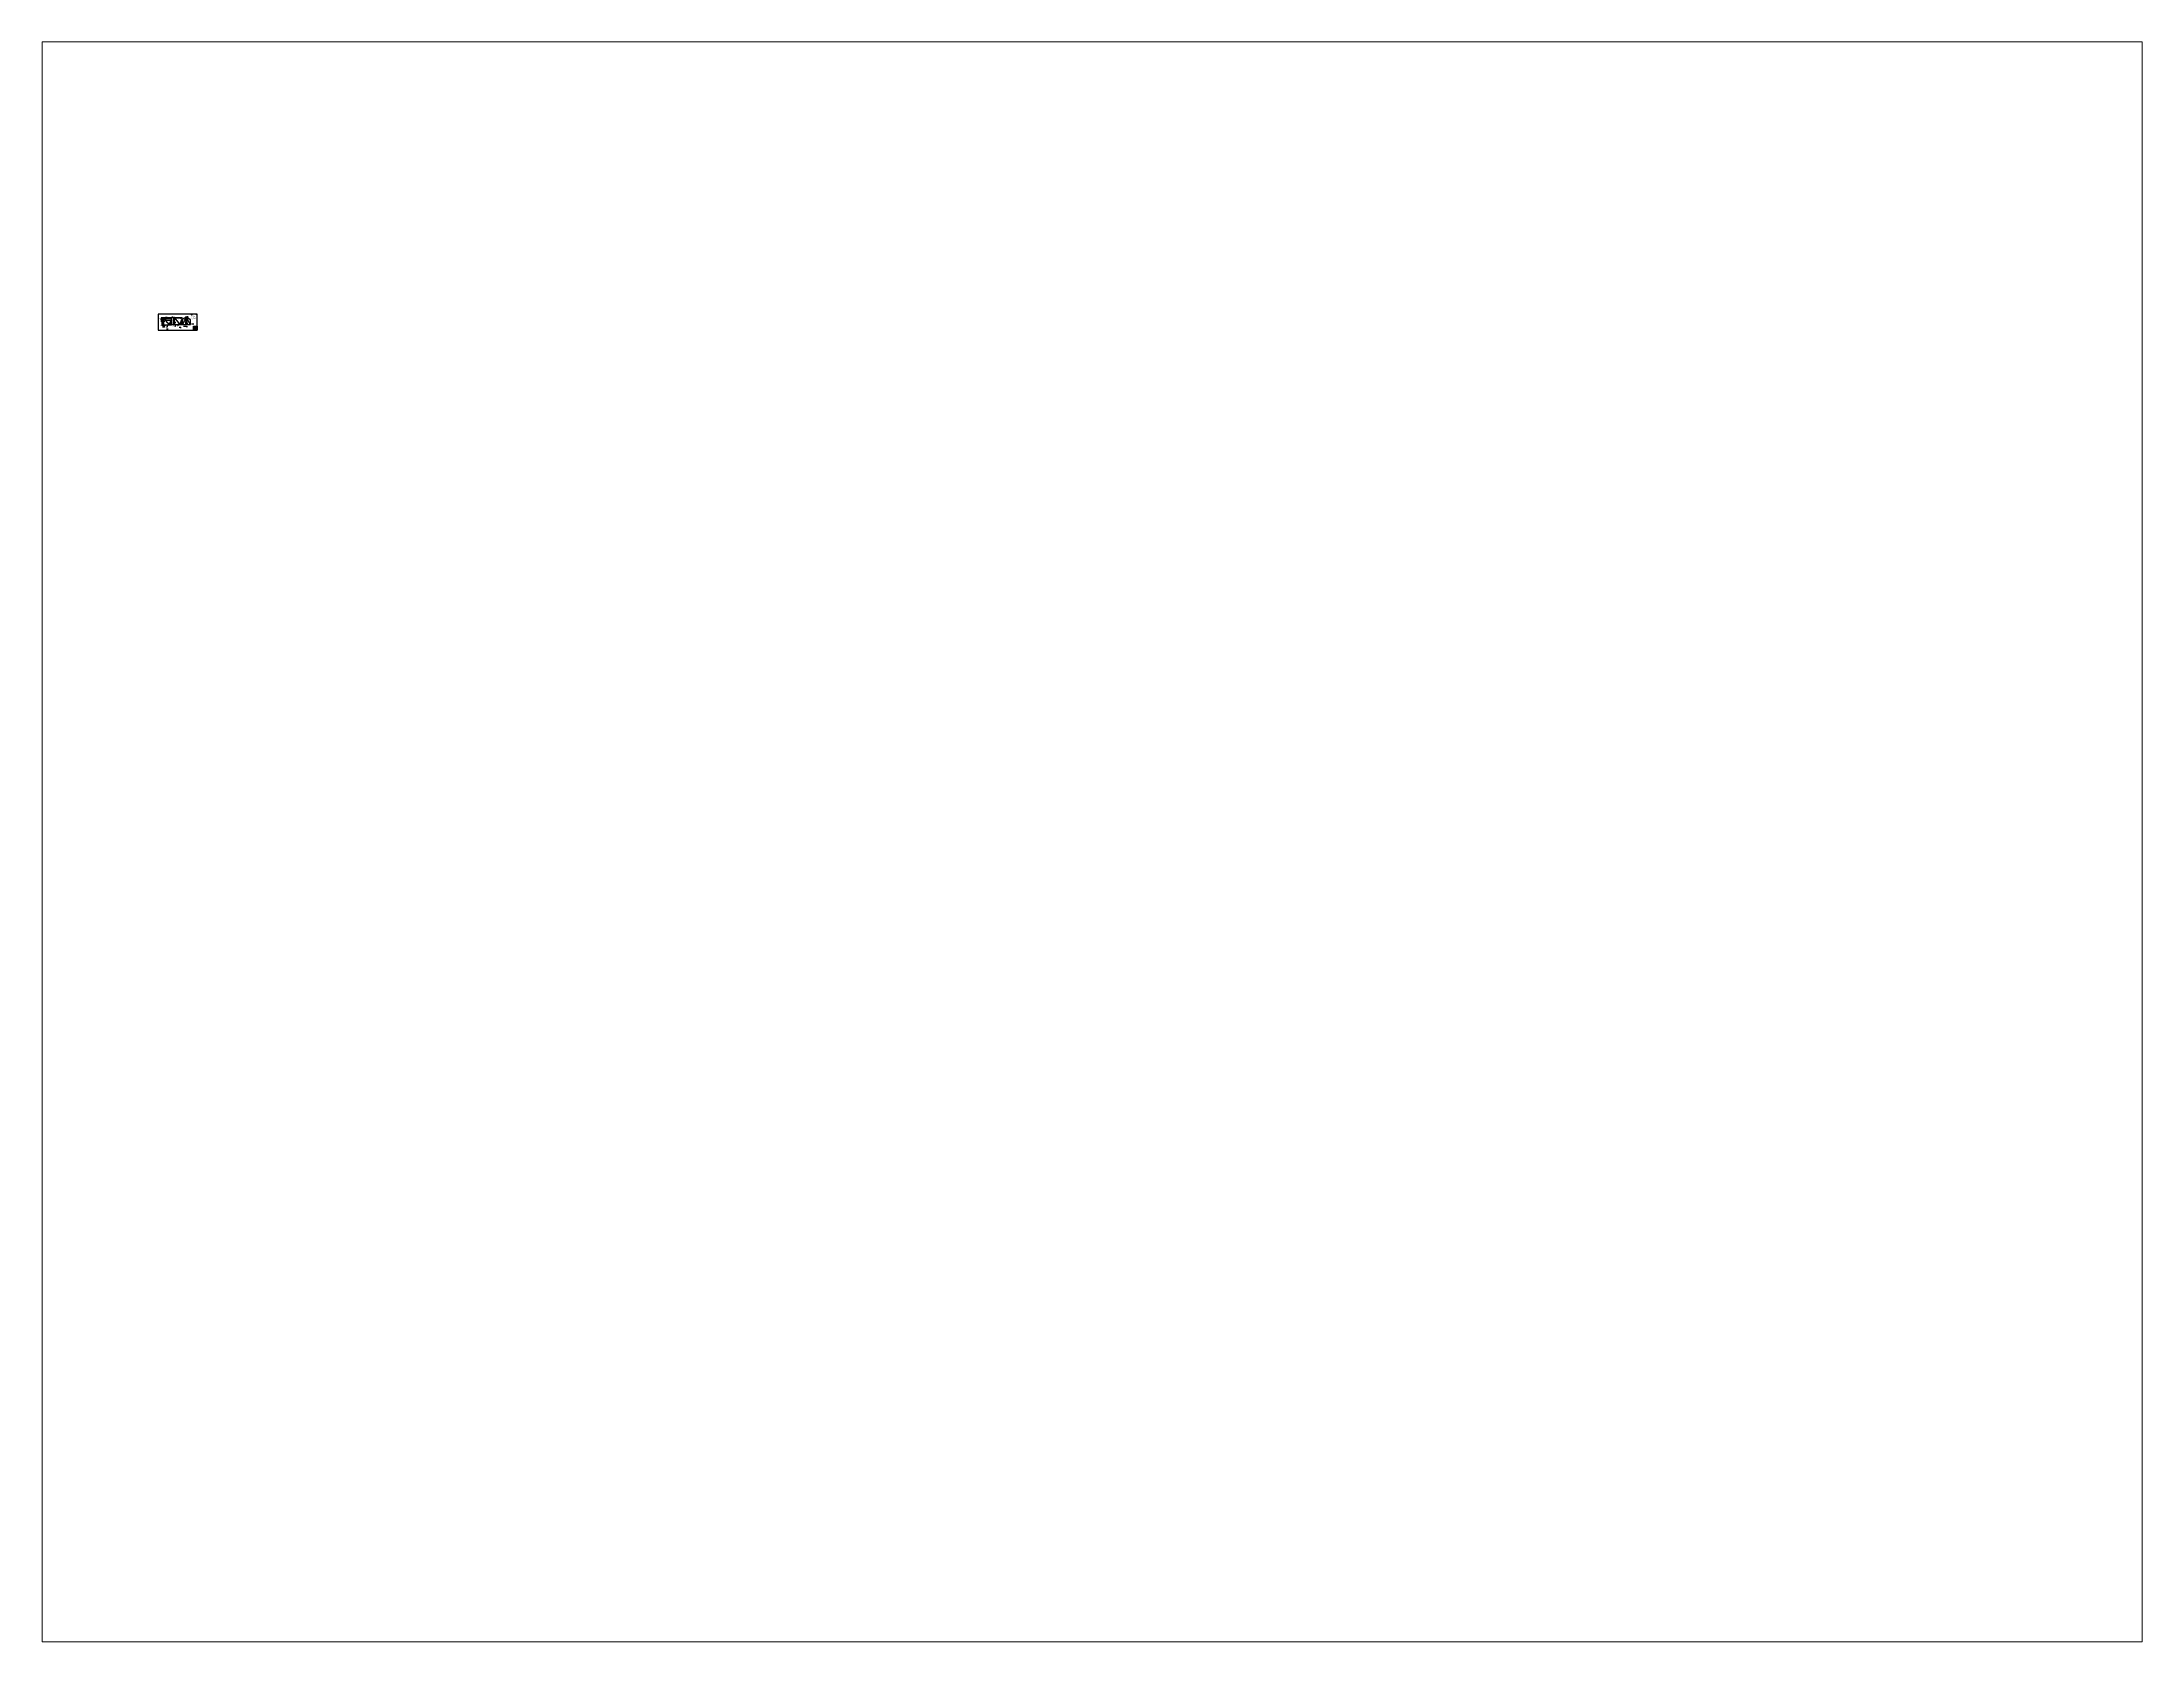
# Paper-space layout 'Layout1' of a CAD drawing. Header units: millimetres. Extents: x 1.05 to 9.45, y 0.8 to 7.2.
# The model-space entities are those that its viewports show. They can reach past a viewport. Long polylines and large blocks are cut down to what shows.
import ezdxf

# ---------------------------------------------------------------- set-up
doc = ezdxf.new("R2010")
doc.units = ezdxf.units.MM
doc.header["$MEASUREMENT"] = 0
doc.header["$PDMODE"] = 66
doc.header["$PDSIZE"] = 170
doc.linetypes.add('ACAD_ISO03W100', pattern=[30, 12, -18])
for name, color, linetype in [('DIM', 5, 'Continuous'), ('DOT LINE', 3, 'ACAD_ISO03W100'), ('DWG. LINE', 1, 'Continuous'), ('HATCH', 2, 'Continuous'), ('TEXT', 7, 'Continuous')]:
    doc.layers.add(name, color=color, linetype=linetype)
doc.layers.add('TITLE', color=7, linetype='Continuous', lineweight=30)
doc.styles.get("Standard").update_dxf_attribs({"font": 'times.ttf', "height": 550})
doc.dimstyles.get("Standard").update_dxf_attribs({"dimtxt": 550, "dimasz": 300, "dimexe": 0.18, "dimexo": 0.0625, "dimgap": 0.09, "dimtad": 0, "dimtih": 1, "dimtoh": 1, "dimdec": 1, "dimzin": 0, "dimdsep": 46, "dimtxsty": 'Standard', "dimcen": 0.09, "dimse1": 1, "dimse2": 1, "dimclrd": 5, "dimclre": 5, "dimclrt": 4, "dimadec": 0, "dimazin": 0, "dimtfac": 1, "dimtdec": 1, "dimtofl": 0, "dimtmove": 0, "dimatfit": 3, "dimfxl": 0, "dimtolj": 1, "dimtzin": 0, "dimarcsym": 0})
pattern_1 = [(228.0128, (576, 800), (-6399.998586, -7200.001073), [107.629, -10655.2704]), (184.9697, (504, 720), (9600.000841, 799.993046), [184.6944, -18284.74]), (132.5104, (320, 704), (7999.992575, -8800.006939), [130.2304, -12892.8256]), (267.2737, (8, 504), (799.996814, 16000.000236), [168.1904, -16650.8464]), (292.8337, (0, 336), (-4000.007924, 9599.997129), [164.924, -16327.4984]), (357.2737, (64, 184), (-16000.000236, 799.996814), [168.1904, -16650.8464]), (37.6942, (232, 176), (-10400.0058765, -7999.992324), [222.423, -22019.879]), (72.2553, (408, 312), (5600.00861, 17599.996985), [209.9904, -20789.057]), (121.4296, (472, 512), (-6400.006587, 10399.996029), [168.76, -16707.2584]), (175.2364, (384, 656), (8800.000757, -799.993226), [192.6656, -9440.6104]), (222.3974, (192, 672), (-9600.005881, -8799.9936656), [249.1584, -24666.7]), (138.8141, (800, 496), (-5600.002357, 4799.99785), [85.041, -8419.075]), (171.4692, (736, 552), (10399.998628, -1600.006328), [161.7896, -16017.209]), (225, (576, 576), (-9e-14, -800.0002), [113.137, -1018.2336]), (203.1986, (520, 672), (3999.999785, 1600.00106), [60.9264, -6031.692]), (291.8014, (464, 648), (-799.99993, 2400.00022), [86.1624, -4221.9696]), (30.9638, (496, 568), (2399.99842, 1600.00199), [139.943, -4524.8184]), (161.5651, (616, 640), (1600.00035, -799.9987), [101.193, -2428.6296]), (16.3895, (0, 648), (8000.001759, 2399.994168), [141.76, -14034.276]), (70.3462, (136, 688), (-3199.996198, -8800.001708), [118.929, -11773.9264]), (293.1986, (616, 800), (-1600.00106, 3999.999785), [121.852, -5970.7664]), (343.6105, (664, 688), (-8000.001759, 2399.994168), [141.76, -14034.276]), (339.444, (0, 152), (-4000.001476, 1599.9968), [136.704, -6698.499]), (294.7751, (128, 104), (-3999.993751, 8800.002737), [114.5424, -11339.7144]), (66.8014, (624, 0), (1600.00106, 3999.999785), [121.852, -5970.7664]), (17.354, (672, 112), (-10400.001615, -3199.995602), [134.105, -13276.339]), (69.444, (232, 0), (-1599.9968, -4000.001476), [68.352, -6766.851]), (101.3099, (576, 0), (-799.9981, 3200.0006), [40.792, -4038.423]), (165.9638, (568, 40), (2400.00044, -799.99845), [164.924, -3133.56]), (186.009, (408, 80), (7999.999801, 799.999454), [152.84, -15131.1384]), (303.6901, (496, 496), (-800.00107, 1599.99965), [115.3776, -2769.063]), (353.1572, (560, 400), (13599.9994924, -1600.006398), [201.435, -19942.0504]), (60.9454, (760, 376), (-3200.00002, -5600.000308), [82.365, -8154.139]), (90, (800, 448), (-800, 800), [48, -752]), (120.2564, (392, 104), (3199.99591, -5600.001965), [111.139, -11002.816]), (48.0128, (336, 200), (6399.998586, 7200.001073), [215.2576, -10547.6416]), (0, (480, 360), (800, 800), [208, -592]), (325.3048, (688, 360), (-7999.995407, 5600.006888), [126.491, -12522.619]), (254.0546, (792, 288), (-799.99991, -3200.0001), [116.4816, -5707.6064]), (207.646, (760, 176), (-15199.996646, -8000.0061705), [189.652, -18775.579]), (175.4261, (592, 88), (-10400.000447, 799.995841), [200.639, -19863.259])]

# ---------------------------------------------------------------- blocks, each defined once
blk = doc.blocks.new('*D2')
at = {"layer": 'Defpoints', "color": 0}
for p in [(85316, 64796), (86821, 64796), (86821, 64781)]:
    blk.add_point(p, dxfattribs=at)
at = {"layer": 'DIM', "color": 5, "lineweight": -2}
for p, q in [((85016, 64781), (84716, 64781)), ((87121, 64781), (87421, 64781))]:
    blk.add_line(p, q, dxfattribs=at)
at = {"layer": 'DIM', "color": 5}
for points in [[(85016, 64831), (85016, 64731), (85316, 64781)], [(87121, 64831), (87121, 64731), (86821, 64781)]]:
    blk.add_solid(points, dxfattribs=at)
at = {"layer": 'DIM', "color": 4, "insert": (86069, 64781), "char_height": 550, "attachment_point": 5}
blk.add_mtext('\\A1;1500', dxfattribs=at)
blk = doc.blocks.new('*D3')
at = {"layer": 'Defpoints', "color": 0}
for p in [(26834, 61839), (30099, 62213), (30099, 61839)]:
    blk.add_point(p, dxfattribs=at)
at = {"layer": 'DIM', "color": 5, "lineweight": -2}
for p, q in [((27134, 62213), (27686, 62213)), ((29799, 62213), (29248, 62213))]:
    blk.add_line(p, q, dxfattribs=at)
at = {"layer": 'DIM', "color": 5}
for points in [[(27134, 62263), (27134, 62163), (26834, 62213)], [(29799, 62263), (29799, 62163), (30099, 62213)]]:
    blk.add_solid(points, dxfattribs=at)
at = {"layer": 'DIM', "color": 4, "insert": (28467, 62213), "char_height": 550, "attachment_point": 5}
blk.add_mtext('\\A1;3000', dxfattribs=at)
blk = doc.blocks.new('*D4')
at = {"layer": 'Defpoints', "color": 0}
for p in [(26662, 37653), (26662, 32161), (26662, 32161)]:
    blk.add_point(p, dxfattribs=at)
at = {"layer": 'DIM', "color": 5, "lineweight": -2}
for p, q in [((26662, 37353), (26662, 35187)), ((26662, 32461), (26662, 34627))]:
    blk.add_line(p, q, dxfattribs=at)
at = {"layer": 'DIM', "color": 5}
for points in [[(26612, 37353), (26712, 37353), (26662, 37653)], [(26612, 32461), (26712, 32461), (26662, 32161)]]:
    blk.add_solid(points, dxfattribs=at)
at = {"layer": 'DIM', "color": 4, "insert": (26662, 34907), "char_height": 550, "attachment_point": 5}
blk.add_mtext('\\A1;5000', dxfattribs=at)
blk = doc.blocks.new('*D5')
at = {"layer": 'Defpoints', "color": 0}
for p in [(24923, 38713), (27942, 38765), (27942, 38713)]:
    blk.add_point(p, dxfattribs=at)
at = {"layer": 'DIM', "color": 5, "lineweight": -2}
for p, q in [((25223, 38765), (25643, 38765)), ((27642, 38765), (27221, 38765))]:
    blk.add_line(p, q, dxfattribs=at)
at = {"layer": 'DIM', "color": 5}
for points in [[(25223, 38815), (25223, 38715), (24923, 38765)], [(27642, 38815), (27642, 38715), (27942, 38765)]]:
    blk.add_solid(points, dxfattribs=at)
at = {"layer": 'DIM', "color": 4, "insert": (26432, 38765), "char_height": 550, "attachment_point": 5}
blk.add_mtext('\\A1;2500', dxfattribs=at)
blk = doc.blocks.new('*D6')
at = {"layer": 'Defpoints', "color": 0}
for p in [(115473, 26786), (116567, 26786), (116567, 26781)]:
    blk.add_point(p, dxfattribs=at)
at = {"layer": 'DIM', "color": 5, "lineweight": -2}
for p, q in [((115773, 26781), (116267, 26781)), ((116567, 26781), (116867, 26781))]:
    blk.add_line(p, q, dxfattribs=at)
at = {"layer": 'DIM', "color": 5}
for points in [[(115773, 26831), (115773, 26731), (115473, 26781)], [(116267, 26831), (116267, 26731), (116567, 26781)]]:
    blk.add_solid(points, dxfattribs=at)
at = {"layer": 'DIM', "color": 4, "insert": (117618, 26781), "char_height": 550, "attachment_point": 5}
blk.add_mtext('\\A1;1000', dxfattribs=at)
blk = doc.blocks.new('*D7')
at = {"layer": 'Defpoints', "color": 0}
for p in [(145224, 65286), (151270, 65313), (151270, 65286)]:
    blk.add_point(p, dxfattribs=at)
at = {"layer": 'DIM', "color": 5, "lineweight": -2}
for p, q in [((145524, 65313), (147467, 65313)), ((150970, 65313), (149027, 65313))]:
    blk.add_line(p, q, dxfattribs=at)
at = {"layer": 'DIM', "color": 5}
for points in [[(145524, 65363), (145524, 65263), (145224, 65313)], [(150970, 65363), (150970, 65263), (151270, 65313)]]:
    blk.add_solid(points, dxfattribs=at)
at = {"layer": 'DIM', "color": 4, "insert": (148247, 65313), "char_height": 550, "attachment_point": 5}
blk.add_mtext('\\A1;6000', dxfattribs=at)
blk = doc.blocks.new('*D8')
at = {"layer": 'Defpoints', "color": 0}
for p in [(146562, 62458), (149729, 62468), (149729, 62458)]:
    blk.add_point(p, dxfattribs=at)
at = {"layer": 'DIM', "color": 5, "lineweight": -2}
for p, q in [((146862, 62468), (147364, 62468)), ((149429, 62468), (148927, 62468))]:
    blk.add_line(p, q, dxfattribs=at)
at = {"layer": 'DIM', "color": 5}
for points in [[(146862, 62518), (146862, 62418), (146562, 62468)], [(149429, 62518), (149429, 62418), (149729, 62468)]]:
    blk.add_solid(points, dxfattribs=at)
at = {"layer": 'DIM', "color": 4, "insert": (148145, 62468), "char_height": 550, "attachment_point": 5}
blk.add_mtext('\\A1;3000', dxfattribs=at)
blk = doc.blocks.new('*D9')
at = {"layer": 'Defpoints', "color": 0}
for p in [(147281, 61014), (149449, 61014), (149449, 61014)]:
    blk.add_point(p, dxfattribs=at)
at = {"layer": 'DIM', "color": 5, "lineweight": -2}
for p, q in [((146981, 61014), (146681, 61014)), ((149749, 61014), (150049, 61014))]:
    blk.add_line(p, q, dxfattribs=at)
at = {"layer": 'DIM', "color": 5}
for points in [[(146981, 61064), (146981, 60964), (147281, 61014)], [(149749, 61064), (149749, 60964), (149449, 61014)]]:
    blk.add_solid(points, dxfattribs=at)
at = {"layer": 'DIM', "color": 4, "insert": (148365, 61014), "char_height": 550, "attachment_point": 5}
blk.add_mtext('\\A1;2000', dxfattribs=at)
blk = doc.blocks.new('*D10')
at = {"layer": 'Defpoints', "color": 0}
for p in [(124276, 54409), (125263, 54409), (125263, 54409)]:
    blk.add_point(p, dxfattribs=at)
at = {"layer": 'DIM', "color": 5, "lineweight": -2}
blk.add_line((124576, 54409), (124963, 54409), dxfattribs=at)
at = {"layer": 'DIM', "color": 5}
for points in [[(124576, 54459), (124576, 54359), (124276, 54409)], [(124963, 54459), (124963, 54359), (125263, 54409)]]:
    blk.add_solid(points, dxfattribs=at)
at = {"layer": 'DIM', "color": 4, "insert": (124769, 54409), "char_height": 550, "attachment_point": 5}
blk.add_mtext('\\A1;1000', dxfattribs=at)
blk = doc.blocks.new('*D11')
at = {"layer": 'Defpoints', "color": 0}
for p in [(69542, 51715), (70636, 52353), (70636, 51715)]:
    blk.add_point(p, dxfattribs=at)
at = {"layer": 'DIM', "color": 5, "lineweight": -2}
for p, q in [((69542, 52353), (69242, 52353)), ((70336, 52353), (69842, 52353))]:
    blk.add_line(p, q, dxfattribs=at)
at = {"layer": 'DIM', "color": 5}
for points in [[(69842, 52403), (69842, 52303), (69542, 52353)], [(70336, 52403), (70336, 52303), (70636, 52353)]]:
    blk.add_solid(points, dxfattribs=at)
at = {"layer": 'DIM', "color": 4, "insert": (68492, 52353), "char_height": 550, "attachment_point": 5}
blk.add_mtext('\\A1;1000', dxfattribs=at)
blk = doc.blocks.new('*D12')
at = {"layer": 'Defpoints', "color": 0}
for p in [(60608, 24912), (61620, 24920), (61620, 24912)]:
    blk.add_point(p, dxfattribs=at)
at = {"layer": 'DIM', "color": 5, "lineweight": -2}
for p, q in [((60908, 24920), (61320, 24920)), ((61620, 24920), (61920, 24920))]:
    blk.add_line(p, q, dxfattribs=at)
at = {"layer": 'DIM', "color": 5}
for points in [[(60908, 24970), (60908, 24870), (60608, 24920)], [(61320, 24970), (61320, 24870), (61620, 24920)]]:
    blk.add_solid(points, dxfattribs=at)
at = {"layer": 'DIM', "color": 4, "insert": (62670, 24920), "char_height": 550, "attachment_point": 5}
blk.add_mtext('\\A1;1000', dxfattribs=at)

msp = doc.modelspace()

# ---------------------------------------------------------------- hatches: boundary and pattern name
at = {"layer": 'HATCH'}
h = msp.add_hatch(dxfattribs=at)
h.set_pattern_fill('GRAVEL', color=256, scale=800, style=0)
h.set_pattern_definition(pattern_1)
h.paths.add_polyline_path([(41855.03, 59067.29), (38063.73, 59067.29), (39814.26, 58372.12), (41102.21, 58372.12)])
h = msp.add_hatch(dxfattribs=at)
h.set_pattern_fill('GRAVEL', color=256, scale=800, style=0)
h.set_pattern_definition(pattern_1)
h.paths.add_polyline_path([(40532.37, 49154.69), (39768.29, 48070.08), (40516.52, 47357.45), (41645.42, 47829.89)])
h = msp.add_hatch(dxfattribs=at)
h.set_pattern_fill('GRAVEL', color=256, scale=800, style=0)
h.set_pattern_definition(pattern_1)
h.paths.add_polyline_path([(49933.56, 37965), (49574.21, 37651.85), (49452.54, 36525.69), (49758.64, 36241.76), (50366.01, 36161.55), (51179.63, 36481.87)])
h = msp.add_hatch(dxfattribs=at)
h.set_pattern_fill('GRAVEL', color=256, scale=800, style=0)
h.set_pattern_definition(pattern_1)
h.paths.add_polyline_path([(62932.85, 59067.29), (59974.06, 59067.29), (61397.09, 58514.04), (62406.83, 58514.04)])
h = msp.add_hatch(dxfattribs=at)
h.set_pattern_fill('GRAVEL', color=256, scale=800, style=0)
h.set_pattern_definition(pattern_1)
h.paths.add_polyline_path([(64482.89, 35167.82), (63438.91, 34466.19), (63285.39, 33928.53), (63960.4, 33545.99)])
h.paths.add_polyline_path([(69392.46, 50217.47), (69382.9, 50217.47), (68643.59, 49854.16), (68310.18, 48897.22), (68881.73, 48031.86)])
h = msp.add_hatch(dxfattribs=at)
h.set_pattern_fill('GRAVEL', color=256, scale=800, style=0)
h.set_pattern_definition(pattern_1)
h.paths.add_polyline_path([(96653.28, 61603.74), (93668.39, 61603.74), (95187.07, 60712.2), (96165.04, 60742.92)])
h = msp.add_hatch(dxfattribs=at)
h.set_pattern_fill('GRAVEL', color=256, scale=800, style=0)
h.set_pattern_definition(pattern_1)
h.paths.add_polyline_path([(95266.27, 53072), (94767.16, 52758.88), (94645.94, 52092.81), (94938.38, 51584.89), (95660.15, 51364.7), (96253.88, 51841.06)])
h = msp.add_hatch(dxfattribs=at)
h.set_pattern_fill('GRAVEL', color=256, scale=800, style=0)
h.set_pattern_definition(pattern_1)
h.paths.add_polyline_path([(106009.35, 39681.95), (105422.38, 38752.81), (106004.01, 38114.41), (107061.62, 38370.41)])
h.paths.add_polyline_path([(118611.36, 34444.04), (117937.24, 34197.41), (117515.1, 33295.51), (118162.4, 32903.66), (118267.77, 33354.22)])
h = msp.add_hatch(dxfattribs=at)
h.set_pattern_fill('GRAVEL', color=256, scale=800, style=0)
h.set_pattern_definition(pattern_1)
h.paths.add_polyline_path([(118862.05, 61603.74), (116033.96, 61603.74), (117289.06, 60597.55), (118364.74, 60799.06)])
h = msp.add_hatch(dxfattribs=at)
h.set_pattern_fill('GRAVEL', color=256, scale=800, style=0)
h.set_pattern_definition(pattern_1)
h.paths.add_polyline_path([(122465.8, 47071.12), (121679.58, 46724.61), (121474.31, 46129.22), (122018.35, 45502.25), (122044.52, 45578.33)])

# ---------------------------------------------------------------- linework, layer by layer
at = {"layer": 'DIM'}
for points in [[(49585.97, 14412.86), (47030.26, 14412.86)], [(51354.06, 20362.07), (48130.18, 20362.07)], [(76900.19, 63510.89), (76900.19, 68560.79), (78036.52, 68560.79)], [(91258.17, 28362.71), (91258.17, 16368.8), (89523.28, 16368.8)], [(104246.99, 21260.89), (103092.44, 21260.89)]]:
    msp.add_lwpolyline(points, dxfattribs=at)
at = {"layer": 'DIM', "color": 5}
for points in [[(19371.97, 63019.63), (19371.97, 62919.63), (19071.97, 62969.63)], [(29721.39, 63019.63), (29721.39, 62919.63), (30021.39, 62969.63)]]:
    msp.add_solid(points, dxfattribs=at)
at = {"layer": 'DOT LINE', "ltscale": 10}
for points in [[(31642.86, 25249.56), (31642.86, 61578.93)], [(31642.86, 59735.37), (60616.62, 25249.56)], [(32502.99, 25249.56), (32502.99, 22332.21), (32782.81, 22332.21), (32782.81, 25249.56)], [(35466.41, 25249.56), (35466.41, 22332.21), (35746.23, 22332.21), (35746.23, 25249.56)], [(38318.68, 25249.56), (38318.68, 22332.21), (38598.5, 22332.21), (38598.5, 25249.56)], [(39639.46, 50217.47), (72732.48, 50217.47)], [(41280.6, 25249.56), (41280.6, 22332.21), (41560.42, 22332.21), (41560.42, 25249.56)], [(44278.8, 25249.56), (44278.8, 22332.21), (44558.61, 22332.21), (44558.61, 25249.56)], [(47360.32, 25249.56), (47360.32, 22332.21), (47640.14, 22332.21), (47640.14, 25249.56)], [(50391.49, 25249.56), (50391.49, 22332.21), (50671.31, 22332.21), (50671.31, 25249.56)], [(53390.07, 25249.56), (53390.07, 22332.21), (53669.88, 22332.21), (53669.88, 25249.56)], [(56339.02, 25249.56), (56339.02, 22332.21), (56618.83, 22332.21), (56618.83, 25249.56)], [(85347.58, 63598.75), (85347.58, 28364.04)], [(115838.98, 27430.42), (86820.47, 63598.75)], [(87051.62, 27444.6), (87051.62, 24472.71), (87273.82, 24472.71), (87273.82, 27444.6)], [(90082.16, 27444.6), (90082.16, 24472.71), (90304.36, 24472.71), (90304.36, 27444.6)], [(94138.13, 27444.6), (94138.13, 24472.71), (94360.33, 24472.71), (94360.33, 27444.6)], [(97087.54, 27444.6), (97087.54, 24472.71), (97309.74, 24472.71), (97309.74, 27444.6)], [(99813.77, 27444.6), (99813.77, 24472.71), (100035.97, 24472.71), (100035.97, 27444.6)], [(102831.55, 27444.6), (102831.55, 24472.71), (103053.75, 24472.71), (103053.75, 27444.6)], [(106036.29, 27444.6), (106036.29, 24472.71), (106258.49, 24472.71), (106258.49, 27444.6)], [(109018.69, 27444.6), (109018.69, 24472.71), (109240.89, 24472.71), (109240.89, 27444.6)], [(112061.01, 27444.6), (112061.01, 24472.71), (112283.21, 24472.71), (112283.21, 27444.6)], [(114835.85, 27444.6), (114835.85, 24472.71), (115058.05, 24472.71), (115058.05, 27444.6)]]:
    msp.add_lwpolyline(points, dxfattribs=at)
at = {"layer": 'DWG. LINE'}
for points in [[(20734.91, 47755.95), (21383.55, 47701.04), (19907.59, 47167.66), (20881.09, 46900.98), (21870.89, 34977.41), (21161.55, 34623.06), (22433.75, 34730.91), (21878.6, 34361.14), (22046.32, 32877.92), (21855.94, 29890.41), (22546.14, 24200.14), (31642.86, 24200.14), (31642.86, 25249.56), (72668.39, 25249.56), (72668.39, 34834.05), (73304.97, 35173.83), (72217.67, 35394.86), (72740.14, 35578.27), (72740.14, 45189.17), (73285.28, 45388.9), (72195.87, 45685.47), (72732.48, 45806.36), (72732.48, 53378.39), (73421.08, 53504.98), (72303.09, 53825.18), (72765.19, 53966.67), (72765.19, 61578.93), (19405.15, 61578.93), (20024.96, 54764.4), (20451.23, 54831.1), (19575.35, 54435.78), (20086.28, 54428.1)], [(20734.91, 47755.95), (20086.28, 54428.1)], [(25039.13, 37653.35), (27935.02, 37653.35), (27935.02, 24200.14)], [(27935.02, 32161.17), (25039.13, 32161.17), (25039.13, 37653.35)], [(26955.14, 61578.93), (26955.14, 42108.83)], [(29756.19, 57347.03), (34581.15, 57347.03)], [(29756.19, 55331.76), (34581.15, 55331.76)], [(29756.19, 53396.35), (34581.15, 53396.35)], [(29756.19, 51334.9), (34581.15, 51334.9)], [(29756.19, 49377.94), (34581.15, 49377.94)], [(29756.19, 47338.25), (34581.15, 47338.25)], [(29756.19, 45329.62), (34581.15, 45329.62)], [(29756.19, 43279.14), (34581.15, 43279.14)], [(29756.19, 41448.65), (34581.15, 41448.65)], [(29756.19, 39334.98), (34581.15, 39334.98)], [(29756.19, 37274.03), (34581.15, 37274.03)], [(29756.19, 35307.24), (34581.15, 35307.24)], [(29756.19, 33359.84), (34581.15, 33359.84)], [(29756.19, 31380), (34581.15, 31380)], [(29756.19, 29294.47), (34581.15, 29294.47)], [(29756.19, 27139.73), (34581.15, 27139.73)], [(31871.07, 59067.29), (70636.02, 59067.29), (70636.02, 51715.18), (69542.17, 51715.18), (69542.17, 48299.2), (68943.85, 48297.67), (68943.85, 45204.98), (68214.12, 45205.25), (68214.12, 43264.45), (67498.68, 43262.61), (67498.68, 41116.51), (66696.33, 41116.69), (66696.33, 39548.96), (65973.95, 39547.8), (65973.95, 37232.43), (65150.07, 37232.62), (65150.07, 35060.65), (64614.51, 35060.65), (64614.51, 32989.44), (63782.42, 32983.08), (63782.42, 30713.75), (63202.43, 30712.75), (63202.43, 28647.29), (62648.02, 28646.17), (62648.02, 26472.36), (61594.17, 26472.06), (61594.17, 25249.56)], [(33697.13, 27139.73), (33697.13, 22376.75)], [(36504.28, 27178.33), (36504.28, 22376.75)], [(39533.34, 27178.33), (39533.34, 22376.75)], [(42542.81, 27178.33), (42542.81, 22376.75)], [(42552.48, 47896.78), (43909.3, 47896.78), (43909.3, 46175.38)], [(45634.42, 27178.33), (45634.42, 22376.75)], [(48705.81, 27178.33), (48705.81, 22376.75)], [(51633, 27178.33), (51633, 22376.75)], [(54630.09, 27178.33), (54630.09, 22376.75)], [(57571.5, 27178.33), (57571.5, 22376.75)], [(59371.21, 25249.56), (59371.21, 22332.21), (59651.03, 22332.21), (59651.03, 25249.56)], [(60830.65, 25249.56), (62062.91, 27222.56), (62628.2, 28572.39), (63192.05, 30672.12), (63795.33, 33033.6), (65129.06, 37173.59), (66001.69, 39625.75), (66681.9, 41078.11), (67514.86, 43305.86), (68233.56, 45258.07), (69464.71, 50526.65)], [(81284.43, 63598.75), (81284.43, 56821.43), (80884.08, 56711.16), (81936.27, 56549.43), (81211.51, 56328.89), (81211.51, 45661.17), (80577.01, 45419.09), (82125.57, 45179.25), (81102.38, 45031.26), (81102.38, 34235.13), (80685.51, 33989.68), (81850.4, 33814.53), (81255.39, 33620.19), (81255.39, 26439.67), (73623.95, 26439.67)], [(81284.43, 63598.75), (127269.42, 63598.75)], [(83501.18, 62563), (87882.37, 62563)], [(83501.18, 60568.98), (87882.37, 60568.98)], [(83501.18, 58583.09), (87882.37, 58583.09)], [(83501.18, 56631.75), (87882.37, 56631.75)], [(83501.18, 54523.03), (87882.37, 54523.03)], [(83501.18, 52442.33), (87882.37, 52442.33)], [(83501.18, 50497.39), (87882.37, 50497.39)], [(83501.18, 48491.03), (87882.37, 48491.03)], [(83501.18, 46475.38), (87882.37, 46475.38)], [(83501.18, 44509.97), (87882.37, 44509.97)], [(83501.18, 42503.61), (87882.37, 42503.61)], [(83501.18, 40574.32), (87882.37, 40574.32)], [(83501.18, 38475.93), (87882.37, 38475.93)], [(83501.18, 36449.09), (87882.37, 36449.09)], [(83501.18, 34545.1), (87882.37, 34545.1)], [(83501.18, 32388.34), (87882.37, 32388.34)], [(83501.18, 30415.98), (87882.37, 30415.98)], [(83501.18, 28364.04), (87882.37, 28364.04)], [(85222.02, 27497.91), (85242.03, 26471.66), (85675.58, 27444.6), (127315.63, 27444.6), (127315.63, 35217.27), (127866.49, 35353.5), (126765.71, 35591.02), (127274.76, 35689.12), (127274.76, 46107.03), (127947.13, 46258.61), (126743.66, 46461.58), (127252.82, 46566.91), (127252.82, 56064.43), (127970.61, 56343.01), (126639.89, 56519.43), (127269.42, 56754.65), (127269.42, 63598.75)], [(86269.07, 28549.58), (86269.07, 24352.48)], [(88383.96, 61603.74), (125262.74, 61603.74), (125262.74, 53661.64), (124440.11, 53661.64), (124440.11, 51057.06), (123956.59, 51057.06), (123956.59, 49345.14), (123298.96, 49345.14), (123298.96, 47769.43), (122662.87, 47769.43), (122662.87, 45578.33), (122044.52, 45578.33), (122044.52, 43710.32), (121401.8, 43710.32), (121401.8, 41849.34), (120831.37, 41849.34), (120831.37, 40355.39), (120391.92, 40355.39), (120391.92, 38595.14), (119896.93, 38595.14), (119896.93, 36817.34), (119435.44, 36817.34), (119435.44, 35191.6), (118847.04, 35191.6), (118847.04, 33354.22), (118267.77, 33354.22), (118267.77, 31799.85), (117904.24, 31799.85), (117904.24, 30229.99), (117342.06, 30229.99), (117342.06, 28460.26), (116568.28, 28460.26), (116568.28, 27397.64)], [(89230.82, 28549.58), (89230.82, 24352.48)], [(93189.98, 28549.58), (93189.98, 24352.48)], [(96248.01, 28549.58), (96248.01, 24352.48)], [(98278.43, 49847.87), (99453.98, 49847.87), (99453.98, 48093.31)], [(99022.33, 28549.58), (99022.33, 24352.48)], [(102080.37, 28549.58), (102080.37, 24352.48)], [(105192.81, 28549.58), (105192.81, 24352.48)], [(108234.83, 28549.58), (108234.83, 24352.48)], [(111234.44, 28549.58), (111234.44, 24352.48)], [(114260.45, 28549.58), (114260.45, 24352.48)], [(115838.98, 27430.42), (116568.28, 28460.26), (117342.06, 30229.99), (117904.24, 31799.85), (118267.77, 33354.22), (118847.04, 35191.6), (119873.71, 38844.81), (120391.92, 40355.39), (120831.37, 41849.34), (121401.8, 43710.32), (122044.52, 45578.33), (122662.87, 47769.43), (123298.96, 49345.14), (123956.59, 51057.06), (124440.11, 53661.64)], [(151560.31, 63716.05), (144848.73, 63716.05), (129290.56, 55513.55), (129290.56, 46254.35), (128813.28, 46084.7), (129771.98, 46005.07), (129341.65, 45655.93), (129341.65, 35665.54), (128936.7, 35535.34), (129774.66, 35310.8), (129286.72, 35101.28), (129286.72, 27474.79)], [(129286.72, 27474.79), (169579.73, 27474.79), (169579.73, 35721.95), (169940.22, 35877.55), (168930.99, 36082.95), (169360.85, 36269.68), (169360.85, 43433.93), (169722.42, 43599.38), (168855.77, 43737.26), (169330.5, 43908.23), (169330.5, 51726.66), (151560.31, 63716.05), (150968.48, 63339.19)], [(129835.59, 27474.79), (146645.51, 61555.37), (149712.73, 61555.37), (167073.15, 27474.79)], [(137363.39, 60690.14), (137363.39, 61529.91), (139199.84, 61529.91)], [(141188.31, 52935.04), (141188.31, 54638.11), (142392.66, 54638.11)], [(144839.66, 27474.79), (147281.24, 60539.91), (149428.81, 60539.91), (152047.02, 27474.79)], [(145027.34, 30016.4), (151661.7, 32340.95)], [(145158.29, 46322.41), (145158.29, 48338.39), (145968.89, 48338.39)], [(145209.22, 32479.52), (151462.8, 34852.89)], [(145398.32, 35040.33), (151269.6, 37292.85)], [(145571.13, 37380.67), (151090.63, 39552.97)], [(145718.83, 39380.83), (150932.12, 41554.8)], [(145906.76, 41925.88), (150727.22, 44142.38)], [(146106.59, 44632.21), (150519.95, 46759.99)], [(146299.31, 47242.02), (150307.32, 49445.25)], [(146463.55, 49466.21), (150139.72, 51561.96)], [(146650.79, 52001.95), (149954.25, 53904.2)], [(146824.79, 54358.33), (149796.3, 55898.94)], [(146968.06, 56298.67), (149629.11, 58010.34)], [(147108.2, 58196.49), (149490, 59767.19)], [(148279.37, 61555.37), (148279.37, 25373.95)], [(151365.62, 46303.87), (151365.62, 48466.81), (150655.44, 48466.81)], [(150819.96, 64688.17), (150819.96, 63182.4)], [(150819.96, 64244.92), (151176.48, 64688.17)], [(150819.96, 63880.18), (151258.5, 64390.28)], [(151258.5, 64687.52), (151258.5, 63182.4)], [(156237.48, 52905.02), (156237.48, 54604.02), (154666.99, 54604.02)], [(157339.12, 60381.03), (157339.12, 61661.76), (155172.4, 61661.76)]]:
    msp.add_lwpolyline(points, dxfattribs=at)
for points in [[(150542.18, 63182.4), (151519.96, 63182.4), (151519.96, 62840.76), (150542.18, 62840.76)], [(150703.87, 64922.61), (151396.48, 64922.61), (151396.48, 64688.17), (150703.87, 64688.17)]]:
    msp.add_lwpolyline(points, close=True, dxfattribs=at)
at = {"layer": 'HATCH'}
for points in [[(25824.06, 23826.45), (26261.73, 24200.14)], [(25949.11, 23722.34), (26365.94, 24200.14)], [(26065.82, 23568.26), (26582.69, 24200.14), (27149.57, 23963.88)], [(26231.55, 23770.87), (26741.08, 23493.3)], [(26324.25, 23884.2), (26786.93, 23597.41)], [(26416.76, 23997.29), (26895.3, 23730.67)], [(26515.31, 24117.77), (27016.18, 23826.45)], [(29373.13, 23728.06), (29909.43, 24200.14)], [(29730.66, 23728.06), (30172.32, 24200.14)], [(29862.11, 23696.54), (30403.67, 24200.14), (30939.97, 23869.89)], [(30132.89, 23948.34), (30577.18, 23559.96)], [(30309.33, 24112.41), (30798.01, 23707.04)], [(42750.19, 49860.55), (42994.39, 50217.47)], [(42916.34, 49847.88), (43172.69, 50217.47)], [(43219.21, 49887.66), (43447.9, 50217.47), (43885.91, 49930.26)], [(43306.89, 50014.1), (43548.68, 49802.46)], [(43390.24, 50134.31), (43661.09, 49841.18)], [(57688.23, 49903.85), (57872.44, 50217.47)], [(57787.21, 49881.88), (57982.41, 50217.47)], [(57883.44, 49879.13), (58103.38, 50217.47), (58350.82, 50065.91)], [(57966.75, 50007.29), (58150.12, 49890.12)], [(58049.43, 50134.48), (58243.6, 49986.26)], [(65908.03, 24870.35), (66208.92, 25249.56)], [(66156.52, 24926.9), (66345.96, 25249.56)], [(66341.93, 24967.17), (66474.94, 25249.56)], [(66531.38, 24955.09), (66757.1, 25249.56)], [(66644.24, 25102.32), (66878.02, 24902.73)], [(66695.73, 25169.5), (67023.12, 24906.76)], [(66757.1, 25249.56), (67034.27, 25037.84)], [(70093.06, 25046.54), (70400.97, 25249.56)], [(70341.13, 25052.32), (70564.73, 25249.56)], [(70533.24, 25033.44), (70737.95, 25249.56)], [(70586.67, 25089.85), (70759.99, 24882.41)], [(70659.04, 25166.25), (70769.44, 24986.24)], [(70737.95, 25249.56), (70891.12, 24985.22)], [(71980.08, 49961.09), (72191.36, 50217.47)], [(72266.18, 49996.27), (72367.42, 50217.47)], [(72420.24, 49901.72), (72556.69, 50217.47)], [(81454.05, 26048.12), (81756.63, 26419.37)], [(81671.7, 26042.81), (81899.96, 26387.55)], [(81815.02, 26000.38), (82080.44, 26408.76), (82292.78, 26132.97)], [(81892.59, 26119.74), (82138.83, 25915.53)], [(81947.73, 26204.57), (82234.39, 26016.3)], [(83717.85, 26049.28), (84115.99, 26413.04)], [(83895.96, 26023.11), (84262.67, 26402.57)], [(84047.88, 25949.83), (84404.12, 26413.04), (84692.24, 26085.92)], [(84166.79, 26104.44), (84464.36, 25881.79)], [(84271.1, 26240.08), (84584.85, 25965.53)], [(95364.75, 26976.62), (95765.63, 27444.6)], [(95569.96, 26957.55), (95932.67, 27444.6)], [(95746.54, 26948.01), (96204.7, 27444.6), (96510.14, 27076.75)], [(95883.12, 27096.05), (96324.01, 26895.56)], [(96048.58, 27275.38), (96419.46, 26952.78)], [(103053.75, 26906.48), (103576.99, 27444.6)], [(103274.87, 26829.82), (103696.89, 27444.6)], [(103495.47, 26815.45), (103845.55, 27444.6), (104224.41, 26940.02)], [(103598.44, 27000.5), (103869.53, 26801.07)], [(103720.73, 27220.28), (104003.81, 26901.69)], [(120119.42, 26975.91), (120647.21, 27480.08)], [(120456.76, 26968.74), (120753.93, 27444.6)], [(120637.06, 26915.36), (121044.42, 27444.6)], [(120740.92, 27050.29), (120957.61, 26861.99)], [(120868.63, 27216.22), (121114.54, 26938.71)], [(121010.86, 27401.01), (121324.89, 27032.12)], [(124432.09, 26946.56), (124784.6, 27444.6)], [(124585.85, 26946.56), (124979.6, 27444.6)], [(124855.85, 26916.59), (125197.11, 27444.6)], [(124996.78, 27134.64), (125238.36, 26807.93)], [(125068.2, 27245.14), (125328.36, 26920.34)], [(125197.11, 27444.6), (125553.37, 26931.58)], [(134566.83, 26940.11), (135166.68, 27474.79)], [(134847.44, 26944.06), (135253.16, 27474.79)], [(135230.8, 26950.45), (135521.51, 27474.79)], [(135306.73, 27087.4), (135579.02, 26854.69)], [(135427.35, 27304.94), (135690.83, 26950.45)], [(135521.51, 27474.79), (135882.51, 27052.58)], [(157055.54, 26952.59), (157409.5, 27474.79)], [(157380.95, 26849.92), (157752.04, 27474.79)], [(157740.62, 26872.73), (157963.28, 27474.79), (158294.4, 27038.15)], [(157834.64, 27126.96), (158006.55, 26902.03)], [(157900.81, 27305.88), (158164.85, 27004.84)], [(165082.56, 26974.18), (165555.77, 27474.79)], [(165319.16, 26964.12), (165782.31, 27474.79)], [(165656.45, 26959.09), (165953.47, 27474.79), (166215.25, 26984.23)], [(165750.5, 27122.38), (165938.37, 26878.61)], [(165821.9, 27246.35), (166034.02, 26959.09)]]:
    msp.add_lwpolyline(points, dxfattribs=at)
at = {"layer": 'TITLE', "lineweight": 30}
for p, q in [((185057.47, -858.58), (185057.47, 19245.35)), ((185057.47, 16454.96), (203483.42, 16454.96)), ((185057.47, 13858.37), (203483.42, 13858.37)), ((185057.47, 1301.52), (203483.42, 1301.52)), ((185088.93, 17420.99), (203514.89, 17420.99))]:
    msp.add_line(p, q, dxfattribs=at)
at = {"layer": 'TITLE'}
for p, q in [((185057.47, 10020.88), (194019.37, 10020.88)), ((185057.47, 5499.71), (194019.37, 5499.71)), ((203483.42, 19245.35), (203483.42, -858.58)), ((203483.42, -858.58), (185057.47, -858.58))]:
    msp.add_line(p, q, dxfattribs=at)
msp.add_lwpolyline([(203501.81, 80917.65), (4232.4, 80917.65), (4214.02, -858.58), (203483.42, -858.58)], close=True, dxfattribs=at)
at = {"layer": 'TITLE', "lineweight": 30}
for points in [[(185057.47, 19245.35), (203483.42, 19245.35)], [(194019.37, 13858.37), (194019.37, 1301.52)]]:
    msp.add_lwpolyline(points, dxfattribs=at)
at = {"layer": 'TITLE'}
msp.add_lwpolyline([(194019.37, 7829.55), (203483.42, 7829.55)], dxfattribs=at)

# ---------------------------------------------------------------- texts
at = {"layer": 'TEXT'}
for s, height, p in [('MORTAR', 580, (6489.13, 40661.14)), ('R.R.  MASONRY', 580, (6639.74, 42868.15)), ('USING  CLASS.B', 580, (6677.39, 41789.72)), ('INTO  HEAD  REGULATOR', 580, (6689.93, 53406.36)), ('25  %%C  DOWEL', 580, (6764.55, 57477.06)), ('1500  IN  TO  ABUTMENT', 580, (6802.89, 51863.96)), ('C/C  BOTH  WAYS', 580, (6877.51, 55320.21)), ('STAGGERED  1000', 580, (6864.96, 54417.34)), ('BARS  AT  1.5  M.', 580, (6929.61, 56312.55)), ('STRIPPED  LEVEL  OF', 580, (6926.32, 49812.35)), ('BLOCK', 580, (6966.12, 45431.73)), (' BLOCK  AND', 580, (6790.34, 52566.19)), ('HEAD  REGULATOR', 580, (7053.98, 46384.76)), ('EARTH  DAM  +78.00', 580, (7054.1, 48911.72)), ('ASSUMED FOUNDATION  GRADE', 580, (13337.53, 12935.55)), ('GRADE  OF  LOAD REGULATOR', 580, (13407.1, 20553.6)), ('ASSUMED  FOUNDATION', 580, (13453.19, 21983.85)), ('+52.10  (TENTATIVE)', 580, (13967.61, 18745.04)), ('OF  ROC  +.  (TENTATIVE)', 580, (15011.36, 11929.28)), ('CONCRETE  WITH M -10', 580, (15123.46, 15963.41)), ('HEAD  REGULATOR', 550, (20746.65, 62700.97)), ('AND  1000  INTO  MASONRY', 580, (35808.85, 11864.91)), ('25  %%C  ANCHOR  BARS', 580, (35809.63, 15007.73)), ('BOTH  WAYS  STAGGERED', 580, (35876.1, 14011.57)), ('1500  INTO  FOUNDATION', 580, (35891.94, 13027.1)), ('HOLES  SEE  NOTE  (7)', 580, (36431.31, 19247.65)), ('OF  DRG  NO:KND  /24', 580, (36481.41, 18129.86)), ('CONSOLIDATION  GROUT', 580, (36531.5, 20148.55)), ('T.B.L  OF  EARTH  DAM  +89.000', 580, (37210.88, 61715.68)), ('EARTH DAM', 580, (37210.88, 63782.38)), ('0.8', 580, (42605.43, 48110.56)), ('1', 580, (44376.38, 46911.96)), ('IN  R.R.  MASONRY', 580, (50068.33, 52371.67)), ("IN  C.M  CLASS.  'B'", 580, (50262.88, 51122.12)), ('CORE  WALL', 580, (50846.52, 53607.33)), ('EXCAVATED', 580, (66488.08, 34465.49)), ('EDGE', 580, (66606.27, 33436.44)), ('+52.00  (TENTATIVE)', 580, (72968.54, 26613.21)), ('F.R.L+ 85.00', 580, (73070.85, 57562.35)), ('WITH  M-10', 580, (73110.33, 30394.65)), ('CONCRETE  FILL', 580, (73120.24, 31428.07)), ('M.W.L+86.00', 580, (73133.02, 58523.02)), ('ASSUMED  FOUNDA', 580, (73296.04, 28275)), ('C.M. CLASS. B', 580, (73294.46, 37431.03)), ('MASONRY  IN', 580, (73341.99, 38435.17)), ('ABUTMENT', 580, (73401.23, 40303.81)), ('TION  GRADE', 580, (73394.58, 27345.62)), ('IN  R.R', 580, (74572.97, 39278.01)), (' ASSUMED  FOUNDATION  GRADE', 580, (75676.53, 16227.72)), ('OF  ROCK  +53.00  (TENTATIVE)', 580, (76100.11, 15165.46)), ('INTO  ABUTMENT', 580, (78507.52, 67634.75)), ('BOTH WAYS  STAGGERED  1000.', 580, (78568.74, 69637.81)), ('INTO  POWER  BLOCK  AND  1500', 580, (78584.04, 68705.09)), ('25  %%C  DOWEL  BARS  AT  1.5  M  C/C.', 580, (78752.39, 70677.57)), ('T.B.L.  EL  +89.00', 580, (90702.61, 63968.72)), ('1.5  M.  C/C. BOTHWAYS', 580, (92715.15, 22148.96)), ('IN TO  MASONRY.', 580, (92776.81, 19192.53)), ('STAGGERED  1500  IN  TO', 580, (92751.82, 21159.61)), ('FOUNDATION  AND  1000', 580, (92800.6, 20148.5)), ('25  %%C  ANCHOR  BARS  AT', 580, (92934.63, 23172.26)), ('0.8', 580, (98345.02, 50047.15)), ('1', 580, (99612.21, 48728.01)), ('CORE  WALL', 580, (106013.66, 55573.82)), ('IN  R.R.  MASONRY', 580, (106190.27, 54104.01)), ("IN  C.M.  CLASS  'B'", 580, (106576.5, 52674.9)), ('EXCAVATED', 400, (123047.54, 42043.48)), ('EDGE', 580, (123824.96, 41218.03)), ('CASING', 580, (131798.18, 47314)), ('GUARDS  STONE', 580, (136037.79, 65421.64)), ('1', 580, (136759.48, 60816.37)), ('1.75', 580, (137095.65, 61667.4)), ('EARTH  DAM', 580, (137170.04, 39320.41)), ('HEARTING', 580, (139355.05, 45276)), ('1', 580, (140847.59, 53499.88)), ('0.5', 580, (141367.93, 54760.28)), ('REV.    1', 580, (142566.97, 48420.33)), ('10', 580, (144342.8, 47113.26)), ("IN C.M  CLASS.'B'", 580, (145312.65, 28110.01)), ('ASSUMED  FOUNDATION  LEVEL', 580, (145736.09, 24363.46)), ('R.R. MASONRY', 580, (145957.19, 29492.04)), ('CENTRE  OF  ROAD', 580, (149515.76, 67974.96)), ('+ 87.00', 580, (150759.47, 61657.72)), ('1', 580, (150971.43, 48607.9)), ('+ 86.00', 580, (151084.12, 60684.65)), ('10', 580, (151591.12, 47132.21)), ('REV.   ', 580, (151970.2, 48338.55)), ('HEARTING', 580, (152648.71, 44771.38)), ('EARTH  DAM', 580, (153281.98, 39215.14)), ('PARAPET  WALL', 580, (153346.25, 64757.55)), ('0.5', 580, (154997.44, 54817.81)), ('2.5', 580, (155390.31, 61903.2)), ('1', 580, (156535.3, 53354)), ('1', 580, (157468.66, 60630.26)), ('M.W.L. + 86.00', 580, (159504.08, 60587.37)), ('F.R.L. +85.00', 580, (159511.97, 59571.72)), ('+ 89.00', 580, (160860.62, 63773.11)), ('CASING', 580, (161216.95, 45689.31)), ('4.     A CORE  WALL  ON  EITHER  SIDE  OF  POWER  BLOCK  AND  HEAD       ', 580, (170924.32, 66526.66)), ('2.    CONSOLIDATION  GROUTING  SHALL  BE  DONE  UNDER  THE. ', 580, (171095.13, 74193.95)), ('3.    IF  ANY  SHEAR  ZONES  ARE  FOUND  AFTER  OPENING  THE', 580, (171095.13, 70621.31)), ('5.    ALL  MATERIALS  AND  WORKMANSHIP  SHALL  CONFORM', 580, (171095.13, 56519.45)), ('1     ALL  DIMENSIONS  ARE  IN  MILLIMETRES  AND  LEVELS  IN  METRES', 580, (171095.13, 76701.64)), ('1).  SIDE  SLOPES  OF  CORE  WALL  ARE  CHANGED  FROM', 580, (172226.66, 41279.38)), ("EARH  DAM  SHALL  BE  BUILT  IN  R.R.  MASONRY  IN  C.M.  CLASS.'B'", 580, (172508.28, 64020.36)), ('WITH  TOP  WIDTH  OF  2.0M  AND  SIDE  SLOPES  OF  1  IN  10  AS', 580, (172542.68, 62644.18)), ('EDGE.  SUITABLE  BENCHING  FOR  THE  EXCAVATED  EDGE', 580, (172534.99, 59078.85)), ('CODES  ARE  NOT  PROMULGATED.', 580, (172556.99, 54354.87)), ('TO  RELEVANT  I.S.  STANDARDS  OR  EQUIVALENT  WHERE  I.S.', 580, (172589.37, 55450.92)), ('SHALE  BE  PROVIDED.', 580, (172551.86, 57818.68)), ('RETURNS  IN  CONSULTATION  WITH  G.S.I.', 580, (172586.28, 71896.75)), ('THE  MASONRY  IN  CONSULTATION  WITH  THE  GEOLOGIST  OF  G.S.I.', 580, (172633.86, 68007.64)), ('FOUNDATION  THE  SAME  SHALL  BE  TREATED  BEFORE  LAYING', 580, (172633.86, 69213.77)), ('SHOWN.  THE  LENGTH  SHALE  BE  SUCH  THAT  THE  CORE  WALL', 580, (172619.34, 61372.3)), ('SHALL  HAVE  A  KEYING  OF  1000  IN  TO  THE  EXCAVATED', 580, (172619.34, 60246.08)), ('CORE  WALL  ALSO  ALONG  WITH  THE  ABUTMENTS  WINGS  AND', 580, (172649.58, 73035.08)), ('UNLESS  OTHERWISE  SPECIFIED.', 580, (172704.08, 75493.43)), ('REGULATOR  BLOCK  I.E,  AT  THE  JUNCTION  OF  ABUTMENTS  AND', 580, (172716.8, 65201.16)), ('      REVISION  NOTES', 700, (171661.56, 50837.03)), ('%%UNOTES:-', 900, (173513.29, 78874.61)), ('WITH  CE,  CDO  HYDERABAD  ON  16-9-94', 580, (173584.17, 43209.24)), ('THE  FOLLOWING  REVISION  IS  MADE  IN  VIEW  OF  CERTAIN', 580, (173584.17, 48575.38)), ('FIELD  CONDITIONS  EXPRESSED  BY  THE  SE/TGP  CIRCLE', 580, (173584.17, 46521.01)), ('NELLORE  IN  L.R.  NO.  1806M  DT  14-9-94  AND  AS  DISCUSSED', 580, (173584.17, 44852.74)), ('1  H:6V  TO  1 H: 10V.', 580, (173584.17, 39685.19)), ('1.  TGP/KND-22', 580, (174020.17, 29656.25)), ('2.  TGP/KND-23', 580, (174064.57, 27659.78)), ('%%UREFERENCE  DRAWINGS', 700, (174355.55, 31589.97))]:
    msp.add_text(s, height=height, dxfattribs=at).set_placement(p)
msp.add_text('POWER  BLOCK', height=580, rotation=90, dxfattribs=at).set_placement((82813.96, 46364.25))
at = {"layer": 'TITLE'}
for s, height, p in [("%%USECTION  -'F  F'", 700, (46872.09, 6170.96)), ('%%USCALE =1:200', 700, (48525.6, 4541.13)), ("%%USECTION  -'H H'", 700, (111989.93, 14003.26)), ('%%USCALE =1:200', 700, (115796.87, 11909.47)), ("%%USECTION  -'XX'  OF  CORE  WALL", 700, (133293.39, 19358.56)), ('%%USCALE =1:200', 700, (146774.9, 17449.32)), ('%%UCHECKED   BY;', 260.3529, (185203.61, 9456.03)), ('%%UDRAWN  BY; ', 322.3398, (185269.17, 13279.02)), ('%%USUBMITTED BY;', 271.1173, (185340.35, 4926.6)), ('DRG NO .KND30-  HYDERABAD MAY-1986', 362.9708, (185537.74, -220.7)), ('ASSISTANT EXECUTIVE ENGINEER', 271.1173, (185561.8, 11480.45)), (' KANDALERU BALANCING  RESERVOIR SECTIONS OF CORE WALL', 375.8906, (185572.84, 14887.57)), ('EXECUTIVE ENGINEER ', 353.6312, (186099.26, 2630.42)), ('DIPUTY. EXECUTIVE. ENGINEER', 324.0811, (186359.72, 7006.05)), ('SD/-A.V.V.S.NARASIMHA RAO', 270.0255, (187557.79, 12595.43)), ('SD /-K.NAGENDRAPPA', 270.0255, (187835.29, 4029.84)), ('SD /-N.PAPAYYA SASTRY', 270.0255, (188297.96, 8440.8)), ('IRRIGATION      DEPARTMEMT ', 424.3575, (188667.98, 17585.07)), ('TELUGU GANGA PROJECT.', 488.1617, (188969.94, 16669.22)), ('%%UAPPROVED   BY;', 371.9305, (194147.72, 7299.78)), ('%%URECOMMENDED  BY :', 276.625, (194324.99, 13318.73)), ('SUPERINTEN DING ENGINEER', 330.0558, (194859.73, 10903.1)), ('CHIEP ENGINEER DESIGNS', 297.5444, (195266.68, 4800.18)), ('SD/-D.H.KULAKARNI', 270.0255, (195579.83, 5624.99)), ('SD/-G.MADHUSUDAN REDDY', 270.0255, (196120.16, 12097.71)), ('DESIGNS CIRCLE , T.G.P', 306.4804, (196265.06, 10313.84)), ('T.G.P', 297.544, (196348.91, 3980.49)), ('FILE NO. CE/CDO/CD4', 362.9708, (197740.24, -259.7))]:
    msp.add_text(s, height=height, dxfattribs=at).set_placement(p)
at = {"layer": 'TITLE', "lineweight": 30}
msp.add_text('%%UGOVERNMENT   OF   ANDHRA  PRADESH ', height=533.1005, dxfattribs=at).set_placement((186182.32, 18521.56))

# ---------------------------------------------------------------- dimensions: what is measured, and where the dimension line sits
at = {"layer": 'DIM'}
for p1, p2, distance, text, picture, middle in [((24923.03, 38713.3), (27941.65, 38713.3), 51.23, '2500', '*D5', (26432.34, 38764.53)), ((26661.9, 37653.35), (26661.9, 32161.17), 0, '5000', '*D4', (26661.9, 34907.26)), ((60608.11, 24911.52), (61620.22, 24911.52), 8.17, '1000', '*D12', (62670.37, 24919.69)), ((85316.49, 64796.3), (86820.77, 64796.3), -15.63, '1500', '*D2', (86068.63, 64780.67)), ((115473.15, 26786.31), (116567.47, 26786.31), -5.41, '1000', '*D6', (117617.61, 26780.9)), ((145223.97, 65286.2), (151269.81, 65286.2), 27.03, '6000', '*D7', (148246.89, 65313.23)), ((146561.82, 62458.12), (149728.94, 62458.12), 10, '3000', '*D8', (148145.38, 62468.13)), ((147280.8, 61014.09), (149448.5, 61014.09), 0.03, '2000', '*D9', (148364.65, 61014.12))]:
    dim = msp.add_aligned_dim(p1=p1, p2=p2, distance=distance, text=text, dimstyle='Standard', dxfattribs=at)
    dim.commit()
    dim.dimension.update_dxf_attribs({"geometry": picture, "text_midpoint": middle})
for base, p1, p2, text, picture, middle in [((30099.09, 62212.84), (26834.47, 61838.53), (30099.09, 61838.53), '3000', '*D3', (28466.78, 62212.84)), ((70636.02, 52352.84), (69542.17, 51715.18), (70636.02, 51715.18), '1000', '*D11', (68492.03, 52352.84)), ((125262.74, 54408.85), (124275.74, 54408.85), (125262.74, 54408.85), '1000', '*D10', (124769.24, 54408.85))]:
    dim = msp.add_linear_dim(base=base, p1=p1, p2=p2, angle=0, text=text, dimstyle='Standard', dxfattribs=at)
    dim.commit()
    dim.dimension.update_dxf_attribs({"geometry": picture, "text_midpoint": middle, "dimtype": 161})

# ---------------------------------------------------------------- leaders
for points in [[(29555.19, 51296.71), (28840.92, 54240.56), (15536.11, 54240.56)], [(37608.14, 42400.8), (17506.93, 42400.8)], [(44189.37, 50217.47), (44189.37, 50985.11), (18398.15, 50985.11)], [(23987.94, 46118.99), (18546.63, 46118.99)], [(31814.27, 24930.82), (31814.27, 16143.5), (25205.4, 16143.5)], [(27553.98, 24200.14), (26625.09, 20027.24), (25613.85, 20019.09)], [(34662.82, 25249.56), (34662.82, 12978.04), (26740.67, 12978.04)], [(29541.44, 55217.97), (28840.92, 54240.56)], [(50553.48, 63737.17), (41155.02, 63737.17)], [(42542.81, 26339.74), (45634.42, 26339.74)], [(45634.42, 26339.74), (49585.97, 26473.19), (49585.97, 14412.86)], [(47640.14, 23435.02), (50671.31, 23435.02)], [(50671.31, 23435.02), (51354.06, 23435.02), (51354.06, 20362.07)], [(63279.12, 31012.93), (66049.92, 34293.27)], [(87142.73, 58583.09), (84930.89, 57425.43), (76900.19, 63510.89)], [(85228.58, 27161.52), (80397.48, 31795.07), (79881.72, 31795.07)], [(95040.87, 37504.32), (80191.09, 37504.32)], [(87051.62, 26442.35), (81202.12, 26442.35)], [(86205.52, 54523.03), (84930.89, 57425.43)], [(90082.16, 26442.35), (87051.62, 26442.35)], [(92364.43, 27444.6), (92364.43, 28362.71), (91258.17, 28362.71)], [(105192.81, 28107.89), (104246.99, 28107.89), (104246.99, 21216.88)], [(108234.83, 28107.89), (105192.81, 28107.89)], [(121108.4, 42268.68), (122966.31, 42268.68)], [(145268.4, 63716.05), (143437.37, 65666.16), (142451.69, 65666.16)], [(148341.5, 67771.77), (157644.11, 67771.77)], [(150944.33, 63716.05), (153242.23, 65071.72)]]:
    msp.add_leader(points, dimstyle='Standard', override={"dimgap": 0.09, "dimtad": 0}, dxfattribs=at)

psp = doc.layouts.get("Layout1")

# ---------------------------------------------------------------- viewports
at = {"layer": 'TEXT'}
psp.add_viewport(center=(5.25, 4), size=(8.4, 6.4), view_center_point=(4794199.4198, -2627241.4553), view_height=8207808.174735, dxfattribs=at)

doc.saveas('drawing.dxf')
